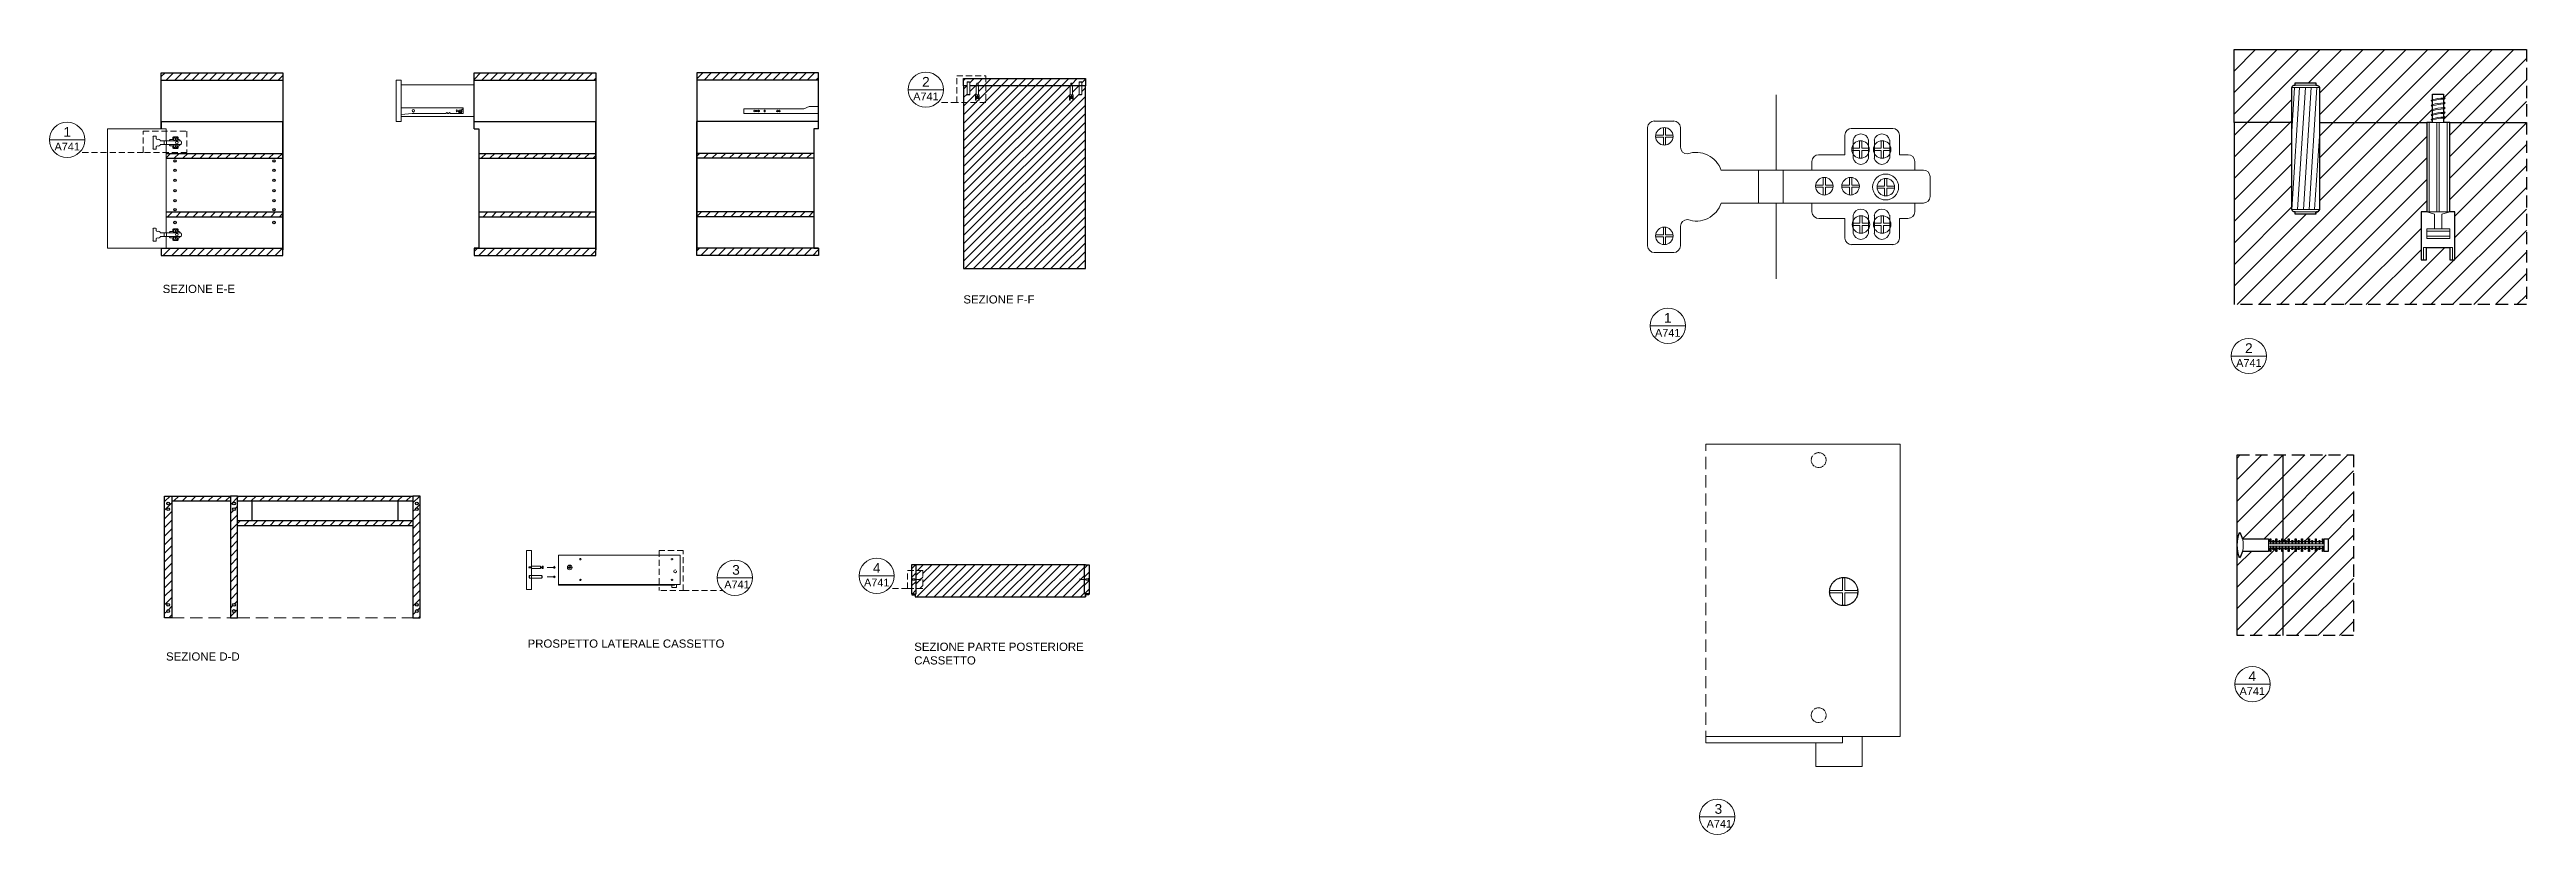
# Model space of a CAD drawing. Header units: centimetres. Extents: x -1003 to 569, y -138 to 1119.
# Drawn here: x -1003 to 15, y 796 to 1119 of the extents above; entities that cross this region are included whole.
import ezdxf
from ezdxf.enums import TextEntityAlignment as Align

# ---------------------------------------------------------------- set-up
doc = ezdxf.new("R2010")
doc.units = ezdxf.units.CM
doc.header["$MEASUREMENT"] = 0
doc.linetypes.add('HIDDEN', pattern=[0.375, 0.25, -0.125])
doc.layers.get('0').update_dxf_attribs({"lineweight": 18})
for name, color, linetype, lineweight in [('A-ANNO-SYMB', 3, 'Continuous', 18), ('dettagli', 4, 'Continuous', 13), ('linee prospetti', 1, 'Continuous', 18), ('linee sezioni', 3, 'Continuous', 25), ('quote', 20, 'Continuous', 5), ('trame', 6, 'Continuous', 9)]:
    doc.layers.add(name, color=color, linetype=linetype, lineweight=lineweight)
doc.styles.add('ARIAL', font='arial.ttf')
doc.styles.get("Standard").update_dxf_attribs({"font": 'arial.ttf'})

msp = doc.modelspace()

# ---------------------------------------------------------------- texts
at = {"layer": 'quote', "char_height": 3.36, "attachment_point": 1}
for s, insert in [('SEZIONE E-E', (-956.3, 1022.2)), ('SEZIONE F-F', (-627.4, 1017.9)), ('PROSPETTO LATERALE CASSETTO', (-806.4, 876.5)), ('SEZIONE PARTE POSTERIORE CASSETTO', (-647.6, 875.2)), ('SEZIONE D-D', (-954.9, 871.2))]:
    msp.add_mtext_dynamic_manual_height_columns(s, width=84.063, gutter_width=1, heights=[0], dxfattribs=dict(at, insert=insert))

# ---------------------------------------------------------------- blocks, each defined once
blk = doc.blocks.new('DETAGLI')
at = {"layer": 'A-ANNO-SYMB', "linetype": 'Continuous'}
blk.add_line((486.7, 356.2), (504.8, 356.2), dxfattribs=at)
blk.add_circle((495.7, 356.2), 9.05, dxfattribs=at)
for tag, p in [('TAVOLA', (495.7, 362.8)), ('SEZIONE', (495.7, 354.7))]:
    blk.add_attdef(tag, text='', height=5, dxfattribs=at).set_placement(p, align=Align.TOP_CENTER)

# ---------------------------------------------------------------- hatches: boundary and pattern name
at = {"layer": 'trame'}
h = msp.add_hatch(dxfattribs=at)
h.set_pattern_fill('ANSI31', color=256, scale=20)
h.set_pattern_definition([(45, (-3428.5848, -5069.1998), (-1.76776695, 1.76776695), [])])
h.paths.add_polyline_path([(-906.9, 1109.3), (-956.9, 1109.3), (-956.9, 1106.3), (-906.9, 1106.3)])
h.paths.add_polyline_path([(-906.9, 1037.3), (-956.9, 1037.3), (-956.9, 1036.6), (-956.9, 1034.3), (-906.9, 1034.3)])
h.paths.add_polyline_path([(-906.9, 1052.2), (-954.9, 1052.2), (-954.9, 1050.2), (-906.9, 1050.2)])
h.paths.add_polyline_path([(-906.9, 1076.2), (-954.9, 1076.2), (-954.9, 1074.2), (-906.9, 1074.2)])
h = msp.add_hatch(dxfattribs=at)
h.set_pattern_fill('ANSI31', color=256, scale=20)
h.set_pattern_definition([(45, (-3426.2186, -5069.1998), (-1.76776695, 1.76776695), [])])
h.paths.add_polyline_path([(-778.4, 1109.3), (-828.4, 1109.3), (-828.4, 1106.3), (-778.4, 1106.3)])
h.paths.add_polyline_path([(-778.4, 1076.2), (-826.4, 1076.2), (-826.4, 1074.2), (-778.4, 1074.2)])
h.paths.add_polyline_path([(-778.4, 1052.2), (-826.4, 1052.2), (-826.4, 1050.2), (-778.4, 1050.2)])
h.paths.add_polyline_path([(-778.4, 1037.3), (-828.4, 1037.3), (-828.4, 1036.6), (-828.4, 1034.3), (-778.4, 1034.3)])
h = msp.add_hatch(dxfattribs=at)
h.set_pattern_fill('ANSI31', color=256, scale=20)
h.set_pattern_definition([(45, (-3437.5432, -5069.1998), (-1.76776695, 1.76776695), [])])
h.paths.add_polyline_path([(-736.9, 1109.3), (-686.9, 1109.3), (-686.9, 1106.3), (-736.9, 1106.3)])
h.paths.add_polyline_path([(-736.9, 1076.2), (-688.9, 1076.2), (-688.9, 1074.2), (-736.9, 1074.2)])
h.paths.add_polyline_path([(-736.9, 1052.2), (-688.9, 1052.2), (-688.9, 1050.2), (-736.9, 1050.2)])
h.paths.add_polyline_path([(-736.9, 1037.3), (-686.9, 1037.3), (-686.9, 1036.6), (-686.9, 1034.3), (-736.9, 1034.3)])
h = msp.add_hatch(dxfattribs=at)
h.set_pattern_fill('ANSI31', color=256, scale=50)
h.set_pattern_definition([(45, (2e-14, 296.286), (-4.419417, 4.419417), [])])
h.paths.add_polyline_path([(14.6, 1118.9), (-105.5, 1118.9), (-105.5, 1088.9), (-81.8, 1088.9), (-81.8, 1103.2, -0.278503), (-80.9, 1104.2), (-80.4, 1104.2), (-80.4, 1105.2), (-71.9, 1105.2), (-71.9, 1104.2), (-71.6, 1104.2, -0.414214), (-70.4, 1103.2), (-70.4, 1088.9), (-24, 1088.9), (-24, 1089.7, -0.173128), (-24.6, 1090.1, -0.273281), (-24, 1090.4), (-24, 1091.6, -0.173128), (-24.6, 1091.9, -0.273281), (-24, 1092.2), (-24, 1093.5, -0.173128), (-24.6, 1093.8, -0.273281), (-24, 1094.1), (-24, 1095.5, -0.173128), (-24.6, 1095.8, -0.273281), (-24, 1096.1), (-24, 1097.5, -0.173128), (-24.6, 1097.8, -0.273281), (-24, 1098.1), (-24, 1100.5), (-19.4, 1100.5), (-19.4, 1099.2, -0.173128), (-18.8, 1098.8, -0.273281), (-19.4, 1098.5), (-19.4, 1097.2, -0.173128), (-18.8, 1096.8, -0.273281), (-19.4, 1096.5), (-19.4, 1095.2, -0.173128), (-18.8, 1094.9, -0.273281), (-19.4, 1094.6), (-19.4, 1093.3, -0.173128), (-18.8, 1092.9, -0.273281), (-19.4, 1092.6), (-19.4, 1091.4, -0.173128), (-18.8, 1091.1, -0.273281), (-19.4, 1090.8), (-19.4, 1088.9), (14.6, 1088.9)])
h.paths.add_polyline_path([(-81.8, 1088.9), (-105.5, 1088.9), (-105.5, 1014.1), (14.6, 1014.1), (14.6, 1088.9), (-16.9, 1088.9), (-16.9, 1052.2), (-14.8, 1052.2), (-14.8, 1032.5), (-15.7, 1032.5), (-16.8, 1032.5), (-16.8, 1033.7), (-16.8, 1037.5), (-26.4, 1037.5), (-26.4, 1032.5), (-27.7, 1032.5), (-28.7, 1032.5), (-28.7, 1052.2), (-26.3, 1052.2), (-26.3, 1088.9), (-70.4, 1088.9), (-70.4, 1053.2), (-81.8, 1053.2, 0.278503), (-80.9, 1052.2), (-71.9, 1052.2), (-71.9, 1051.2), (-80.4, 1051.2), (-80.4, 1052.2), (-80.9, 1052.2, -0.278503), (-81.8, 1053.2)])
h.paths.add_polyline_path([(-70.4, 1053.2), (-81.8, 1053.2, 0.278503), (-80.9, 1052.2), (-71.9, 1052.2), (-71.6, 1052.2, 0.414214)], flags=16)
h = msp.add_hatch(dxfattribs=at)
h.set_pattern_fill('ANSI31', color=256, scale=20)
h.set_pattern_definition([(45, (-421.8148, 159.0687), (-1.767767, 1.767767), [])])
h.paths.add_polyline_path([(-577.3, 1103.9), (-578.7, 1103.9), (-582.6, 1103.9), (-582.6, 1100.2), (-582.9, 1100.1), (-582.9, 1099.5), (-582.6, 1099.5), (-582.6, 1099.1), (-583.6, 1099.1), (-583.6, 1099.5), (-583.2, 1099.5), (-583.2, 1100.1), (-583.6, 1100.2), (-583.6, 1103.9), (-618.2, 1103.9), (-618.2, 1098.5), (-627.3, 1098.5), (-627.3, 1028.9), (-577.3, 1028.9)])
h.paths.add_polyline_path([(-579.8, 1100.2), (-579.8, 1100.3), (-578.9, 1100.3), (-578.9, 1100.2)], flags=16)
h.paths.add_polyline_path([(-583.3, 1105.1), (-582.9, 1105.1), (-582.9, 1103.9), (-582.6, 1103.9), (-579.9, 1103.9), (-579.9, 1105.4), (-579.4, 1105.4), (-578.9, 1105.5), (-578.9, 1105.5), (-579, 1105.5, -0.445362), (-578.8, 1105.4), (-578.8, 1103.9), (-578.7, 1103.9), (-577.3, 1103.9), (-577.3, 1106.9), (-618.2, 1106.9), (-618.2, 1103.9), (-583.3, 1103.9)])
h.paths.add_polyline_path([(-618.2, 1106.9), (-627.3, 1106.9), (-627.3, 1103.9), (-625.9, 1103.9), (-625.9, 1105.4, -0.278503), (-625.8, 1105.5), (-625.8, 1105.5), (-625.8, 1105.6), (-624.9, 1105.6), (-624.9, 1105.5), (-624.9, 1105.5, -0.414214), (-624.8, 1105.4), (-624.8, 1103.9), (-621.9, 1103.9), (-621.9, 1105.1), (-621.4, 1105.1), (-621.4, 1103.9), (-621.2, 1103.9), (-618.2, 1103.9)])
h.paths.add_polyline_path([(-618.2, 1103.9), (-621.2, 1103.9), (-621.2, 1100.2), (-621.5, 1100.1), (-621.5, 1099.5), (-621.2, 1099.5), (-621.2, 1099.1), (-622.1, 1099.1), (-622.1, 1099.5), (-621.8, 1099.5), (-621.8, 1100.1), (-622.1, 1100.2), (-622.1, 1103.9), (-624.8, 1103.9), (-624.8, 1100.4), (-625.9, 1100.4, 0.278503), (-625.8, 1100.3), (-624.9, 1100.3), (-624.9, 1100.2), (-625.8, 1100.2), (-625.8, 1100.3), (-625.8, 1100.3, -0.278503), (-625.9, 1100.4), (-625.9, 1103.9), (-627.3, 1103.9), (-627.3, 1098.5), (-618.2, 1098.5)], flags=17)
h.paths.add_polyline_path([(-578.8, 1103.9), (-579.9, 1103.9), (-579.9, 1100.4), (-578.8, 1100.4)], flags=16)
h = msp.add_hatch(dxfattribs=at)
h.set_pattern_fill('ANSI31', color=256, scale=50)
h.set_pattern_definition([(45, (3568.362, 990.8473), (-4.419417, 4.419417), [])])
h.paths.add_polyline_path([(-85.4, 952.3), (-104.2, 952.3), (-104.2, 915.1, -0.09707), (-103.2, 920.5, -0.068614), (-102.1, 917.9), (-91.3, 917.9), (-91.3, 916.7), (-90.7, 916.7), (-90.7, 917.9), (-90.4, 917.9), (-90.4, 916.7), (-89.6, 916.7), (-89.6, 917.2), (-89.2, 917.2), (-89.2, 916.7), (-88.3, 916.7), (-88.3, 917.9), (-87.9, 917.9), (-87.9, 916.7), (-87, 916.7), (-87, 917.2), (-86.7, 917.2), (-86.7, 916.7), (-85.8, 916.7), (-85.8, 917.9), (-85.4, 917.9)])
h.paths.add_polyline_path([(-56.4, 952.3), (-85.4, 952.3), (-85.4, 916.7), (-84.5, 916.7), (-84.5, 917.2), (-84.1, 917.2), (-84.1, 916.7), (-83.2, 916.7), (-83.2, 917.9), (-82.8, 917.9), (-82.8, 916.7), (-81.7, 916.7), (-81.7, 917.2), (-81.4, 917.2), (-81.4, 916.7), (-80.4, 916.7), (-80.4, 917.9), (-80, 917.9), (-80, 916.7), (-79.1, 916.7), (-79.1, 917.2), (-78.8, 917.2), (-78.8, 916.7), (-77.8, 916.7), (-77.8, 917.9), (-77.4, 917.9), (-77.4, 916.7), (-76.4, 916.7), (-76.4, 917.2), (-76.1, 917.2), (-76.1, 916.7), (-74.9, 916.7), (-74.9, 917.9), (-74.5, 917.9), (-74.5, 916.7), (-73.5, 916.7), (-73.5, 917.2), (-73.2, 917.2), (-73.2, 916.7), (-72.1, 916.7), (-72.1, 917.9), (-71.7, 917.9), (-71.7, 916.7), (-70.5, 916.7), (-70.5, 917.2), (-70.2, 917.2), (-70.2, 916.7), (-69.2, 916.7), (-69.2, 917.9), (-68.9, 917.9), (-68.9, 916.7), (-68.5, 916.7), (-68.5, 917.9), (-66.9, 917.9), (-66.9, 912.7), (-68.5, 912.7), (-68.5, 913.9), (-68.9, 913.9), (-68.9, 912.7), (-69.2, 912.7), (-69.2, 913.9), (-70.2, 913.9), (-70.2, 913.5), (-70.5, 913.5), (-70.5, 913.9), (-71.7, 913.9), (-71.7, 912.7), (-72.1, 912.7), (-72.1, 913.9), (-73.2, 913.9), (-73.2, 913.5), (-73.5, 913.5), (-73.5, 913.9), (-74.5, 913.9), (-74.5, 912.7), (-74.9, 912.7), (-74.9, 913.9), (-76.1, 913.9), (-76.1, 913.5), (-76.4, 913.5), (-76.4, 913.9), (-77.4, 913.9), (-77.4, 912.7), (-77.8, 912.7), (-77.8, 913.9), (-78.8, 913.9), (-78.8, 913.5), (-79.1, 913.5), (-79.1, 913.9), (-80, 913.9), (-80, 912.7), (-80.4, 912.7), (-80.4, 913.9), (-81.4, 913.9), (-81.4, 913.5), (-81.7, 913.5), (-81.7, 913.9), (-82.8, 913.9), (-82.8, 912.7), (-83.2, 912.7), (-83.2, 913.9), (-84.1, 913.9), (-84.1, 913.5), (-84.5, 913.5), (-84.5, 913.9), (-85.4, 913.9), (-85.4, 878.1), (-56.4, 878.1)])
h.paths.add_polyline_path([(-85.4, 912.7), (-85.8, 912.7), (-85.8, 913.9), (-86.7, 913.9), (-86.7, 913.5), (-87, 913.5), (-87, 913.9), (-87.9, 913.9), (-87.9, 912.7), (-88.3, 912.7), (-88.3, 913.9), (-89.2, 913.9), (-89.2, 913.5), (-89.6, 913.5), (-89.6, 913.9), (-90.4, 913.9), (-90.4, 912.7), (-90.7, 912.7), (-90.7, 913.9), (-91.3, 913.9), (-91.3, 912.7), (-102, 912.7, -0.073412), (-103.2, 909.9, -0.092942), (-104.2, 915.1), (-104.2, 878.1), (-85.4, 878.1)])
h = msp.add_hatch(dxfattribs=at)
h.set_pattern_fill('ANSI31', color=256, scale=20)
h.set_pattern_definition([(45, (-3752.9002, -5240.7006), (-1.76776695, 1.76776695), [])])
h.paths.add_polyline_path([(-952.5, 935.4), (-955.5, 935.4), (-955.5, 885.4), (-952.5, 885.4)])
h.paths.add_polyline_path([(-954.5, 930, -1), (-953.4, 930, -1)], flags=16)
h.paths.add_polyline_path([(-954.5, 932.4, -1), (-953.4, 932.4, -1)], flags=16)
h.paths.add_polyline_path([(-953.4, 890.7, -1), (-954.5, 890.7, -1)], flags=16)
h.paths.add_polyline_path([(-953.4, 888.2, -1), (-954.5, 888.2, -1)], flags=16)
h.paths.add_polyline_path([(-952.5, 935.4), (-952.5, 933.4), (-928.5, 933.4), (-928.5, 935.4)])
h.paths.add_polyline_path([(-928.5, 885.4), (-925.5, 885.4), (-925.5, 935.4), (-928.5, 935.4)])
h.paths.add_polyline_path([(-927.5, 930, -1), (-926.4, 930, -1)], flags=16)
h.paths.add_polyline_path([(-927.5, 932.4, -1), (-926.4, 932.4, -1)], flags=16)
h.paths.add_polyline_path([(-926.4, 890.7, -1), (-927.5, 890.7, -1)], flags=16)
h.paths.add_polyline_path([(-926.4, 888.2, -1), (-927.5, 888.2, -1)], flags=16)
h.paths.add_polyline_path([(-925.5, 925.4), (-925.5, 923.4), (-853.5, 923.4), (-853.5, 925.4)])
h.paths.add_polyline_path([(-853.5, 933.4), (-853.5, 935.4), (-925.5, 935.4), (-925.5, 933.4)])
h.paths.add_polyline_path([(-853.5, 885.4), (-850.5, 885.4), (-850.5, 935.4), (-853.5, 935.4)])
h.paths.add_polyline_path([(-852.5, 930, -1), (-851.4, 930, -1)], flags=16)
h.paths.add_polyline_path([(-852.5, 932.4, -1), (-851.4, 932.4, -1)], flags=16)
h.paths.add_polyline_path([(-851.4, 890.7, -1), (-852.5, 890.7, -1)], flags=16)
h.paths.add_polyline_path([(-851.4, 888.2, -1), (-852.5, 888.2, -1)], flags=16)
h = msp.add_hatch(dxfattribs=at)
h.set_pattern_fill('ANSI31', color=256, scale=20)
h.set_pattern_definition([(45, (-431.6038, 235.231), (-1.767767, 1.767767), [])])
h.paths.add_polyline_path([(-646.8, 904.9), (-648.7, 904.9), (-648.7, 901.1, -0.087288), (-648.6, 901.7, -0.071867), (-648.5, 901.4), (-647.4, 901.4), (-647.4, 901.2), (-646.8, 901.2)])
h.paths.add_polyline_path([(-646.8, 907.2), (-648.7, 907.2), (-648.7, 904.9), (-646.8, 904.9)])
h.paths.add_polyline_path([(-646.8, 901.1), (-647.4, 901.1), (-647.4, 900.9), (-648.5, 900.9, -0.068614), (-648.6, 900.6, -0.087288), (-648.7, 901.1), (-648.7, 897.4), (-646.8, 897.4)])
h.paths.add_polyline_path([(-646.8, 897.4), (-648.7, 897.4), (-648.7, 895.2), (-646.8, 895.2)])
h.paths.add_polyline_path([(-647.2, 895.2), (-648.6, 895.2), (-648.6, 894.9), (-647.2, 894.9)])
h.paths.add_polyline_path([(-575.8, 907.2), (-577.7, 907.2), (-577.7, 901.2), (-577.1, 901.2), (-577.1, 901.4), (-576, 901.4, -0.073412), (-575.9, 901.7, -0.092942), (-575.8, 901.2)])
h.paths.add_polyline_path([(-575.8, 901.2, -0.09707), (-575.9, 900.6, -0.068614), (-576, 900.9), (-577.1, 900.9), (-577.1, 901.1), (-577.7, 901.1), (-577.7, 895.2), (-575.8, 895.2)])
h.paths.add_polyline_path([(-575.9, 895.2), (-577.2, 895.2), (-577.2, 894.9), (-575.9, 894.9)])
h = msp.add_hatch(dxfattribs=at)
h.set_pattern_fill('ANSI31', color=256, scale=20)
h.set_pattern_definition([(45, (-431.6038, 210.913), (-1.767767, 1.767767), [])])
h.paths.add_polyline_path([(-641.8, 907.2), (-646.8, 907.2), (-646.8, 904.9), (-644, 904.9), (-644, 897.4), (-646.8, 897.4), (-646.8, 895.2), (-647.2, 894), (-641.8, 894), (-577.2, 894), (-577.2, 895.2), (-577.7, 895.2), (-577.7, 901.1), (-579.4, 901.1), (-579.4, 900.9), (-579.6, 900.9), (-579.6, 901.4), (-579.4, 901.4), (-577.7, 901.2), (-577.7, 907.2)])
h = msp.add_hatch(dxfattribs=at)
h.set_pattern_fill('ANSI31', color=256, scale=20)
h.set_pattern_definition([(45, (-3460.7068, -5117.732), (-1.76776695, 1.76776695), [])])
h.paths.add_polyline_path([(-644, 897.4), (-646.8, 897.4), (-646.8, 901), (-646.7, 901), (-646.7, 901), (-646.7, 901), (-646.7, 901), (-646.6, 901), (-646.6, 900.9), (-646.5, 900.9), (-646.5, 901), (-646.4, 901), (-646.4, 901), (-646.4, 901), (-646.4, 901), (-646.3, 901), (-646.3, 900.9), (-646.2, 900.9), (-646.2, 901), (-646.2, 901), (-646.2, 901), (-646.1, 901), (-646.1, 901), (-646, 901), (-646, 900.9), (-646, 900.9), (-646, 901), (-645.9, 901), (-645.9, 901), (-645.8, 901), (-645.8, 901), (-645.7, 901), (-645.7, 900.9), (-645.7, 900.9), (-645.7, 901), (-645.6, 901), (-645.6, 901), (-645.6, 901), (-645.6, 901), (-645.5, 901), (-645.5, 900.9), (-645.4, 900.9), (-645.4, 901), (-645.3, 901), (-645.3, 901), (-645.3, 901), (-645.3, 901), (-645.2, 901), (-645.2, 900.9), (-645.1, 900.9), (-645.1, 901), (-645.1, 901), (-645.1, 900.9), (-644.9, 900.9), (-644.9, 901.4), (-645.1, 901.4), (-645.1, 901.3), (-645.1, 901.3), (-645.1, 901.4), (-645.2, 901.4), (-645.2, 901.3), (-645.3, 901.3), (-645.3, 901.3), (-645.3, 901.3), (-645.3, 901.3), (-645.4, 901.3), (-645.4, 901.4), (-645.5, 901.4), (-645.5, 901.3), (-645.6, 901.3), (-645.6, 901.3), (-645.6, 901.3), (-645.6, 901.3), (-645.7, 901.3), (-645.7, 901.4), (-645.7, 901.4), (-645.7, 901.3), (-645.8, 901.3), (-645.8, 901.3), (-645.9, 901.3), (-645.9, 901.3), (-646, 901.3), (-646, 901.4), (-646, 901.4), (-646, 901.3), (-646.1, 901.3), (-646.1, 901.3), (-646.2, 901.3), (-646.2, 901.3), (-646.2, 901.3), (-646.2, 901.4), (-646.3, 901.4), (-646.3, 901.3), (-646.4, 901.3), (-646.4, 901.3), (-646.4, 901.3), (-646.4, 901.3), (-646.5, 901.3), (-646.5, 901.4), (-646.6, 901.4), (-646.6, 901.3), (-646.7, 901.3), (-646.7, 901.3), (-646.7, 901.3), (-646.7, 901.3), (-646.8, 901.3), (-646.8, 904.9), (-644, 904.9)])

# ---------------------------------------------------------------- linework, layer by layer
for points in [[(-578.7, 1103.9), (-624.8, 1103.9)], [(-956.9, 1036.6), (-956.9, 1037.3)], [(-909.2, 1034.3), (-954.7, 1034.3)], [(-828.4, 1036.6), (-828.4, 1037.3)], [(-780.7, 1034.3), (-826.1, 1034.3)], [(-734.6, 1034.3), (-689.2, 1034.3)], [(-686.9, 1036.6), (-686.9, 1037.3)]]:
    msp.add_lwpolyline(points)
at = {"layer": 'A-ANNO-SYMB', "linetype": 'HIDDEN', "ltscale": 10}
for p, q in [((-630.1, 1097.1), (-637.8, 1097.1)), ((-964.3, 1076.5), (-990.5, 1076.5)), ((-742.5, 896.6), (-726.3, 896.6)), ((-650.3, 897.4), (-658, 897.4))]:
    msp.add_line(p, q, dxfattribs=at)
at = {"layer": 'A-ANNO-SYMB', "linetype": 'HIDDEN', "lineweight": 5, "ltscale": 10}
for points in [[(-618.2, 1097.1), (-630.1, 1097.1), (-630.1, 1108), (-618.2, 1108), (-618.2, 1097.1)], [(-964.3, 1085.3), (-946.3, 1085.3), (-946.3, 1076.5), (-964.3, 1076.5), (-964.3, 1085.3)], [(-751.7, 896.6), (-742.5, 896.6), (-742.5, 913), (-752.4, 913), (-752.4, 896.6)]]:
    msp.add_lwpolyline(points, dxfattribs=at)
at = {"layer": 'A-ANNO-SYMB', "linetype": 'HIDDEN', "ltscale": 10}
msp.add_lwpolyline([(-644, 897.4), (-650.3, 897.4), (-650.3, 904.9), (-644, 904.9), (-644, 897.4)], dxfattribs=at)
at = {"layer": 'dettagli'}
for p, q in [((-624.9, 1105.5), (-624.9, 1105.5)), ((-624.9, 1100.3), (-624.9, 1100.3)), ((-622.4, 1098.1), (-622.4, 1100.2)), ((-622.4, 1100.2), (-620.9, 1100.2)), ((-621.8, 1100.1), (-622.1, 1100.2)), ((-621.5, 1100.1), (-621.2, 1100.2)), ((-620.9, 1100.2), (-620.9, 1098.1)), ((-583.8, 1098.1), (-583.8, 1100.2)), ((-583.8, 1100.2), (-582.3, 1100.2)), ((-583.2, 1100.1), (-583.6, 1100.2)), ((-582.9, 1100.1), (-582.6, 1100.2)), ((-582.3, 1100.2), (-582.3, 1098.1)), ((-579.8, 1105.5), (-579.8, 1105.5)), ((-579.8, 1100.3), (-579.8, 1100.3)), ((-81.8, 1053.2), (-78.6, 1103.2)), ((-81.8, 1085.2), (-80.7, 1103.2)), ((-81.8, 1053.2), (-81.8, 1103.2)), ((-81.8, 1103.2), (-76.1, 1103.2)), ((-71.9, 1104.2), (-80.9, 1104.2)), ((-80.4, 1104.2), (-80.4, 1105.2)), ((-80.4, 1105.2), (-71.9, 1105.2)), ((-79.4, 1053.2), (-76.1, 1103.2)), ((-77, 1053.2), (-73.8, 1103.2)), ((-76.1, 1103.2), (-70.4, 1103.2)), ((-74.7, 1053.2), (-71.5, 1103.2)), ((-71.9, 1105.2), (-71.9, 1104.2)), ((-71.6, 1104.2), (-71.9, 1104.2)), ((-70.4, 1103.2), (-70.4, 1053.2)), ((-622.1, 1098.7), (-621.1, 1098.7)), ((-583.6, 1098.7), (-582.5, 1098.7)), ((-22.2, 1052.2), (-22.2, 1088.9)), ((-21.2, 1052.2), (-21.2, 1088.9)), ((-957.2, 1081.3), (-949.3, 1081.3)), ((-957.2, 1079.9), (-949.3, 1079.9)), ((-955.7, 1079.9), (-955.7, 1081.3)), ((-954.7, 1079.9), (-954.7, 1081.3)), ((-951.8, 1082.5), (-951.8, 1081.8)), ((-951.8, 1079.4), (-951.8, 1078.7)), ((-951.2, 1082.5), (-951.2, 1081.8)), ((-951.2, 1079.4), (-951.2, 1078.7)), ((-950.9, 1082.5), (-950.9, 1081.8)), ((-950.9, 1079.4), (-950.9, 1078.7)), ((-950.3, 1082.5), (-950.3, 1081.8)), ((-950.3, 1079.4), (-950.3, 1078.7)), ((-262, 1081.6), (-262, 1074.3)), ((-255.7, 1081.6), (-255.7, 1074.3)), ((-253.2, 1081.6), (-253.2, 1074.3)), ((-246.9, 1081.6), (-246.9, 1074.3)), ((-72.4, 1053.2), (-70.4, 1083.3)), ((-316.2, 1069.3), (-236.6, 1069.3)), ((-300.8, 1055.8), (-300.8, 1069.3)), ((-290.7, 1055.8), (-290.7, 1069.3)), ((-316.2, 1055.8), (-236.6, 1055.8)), ((-262, 1050.8), (-262, 1043.4)), ((-255.7, 1050.8), (-255.7, 1043.4)), ((-253.2, 1050.8), (-253.2, 1043.4)), ((-246.9, 1050.8), (-246.9, 1043.4)), ((-70.4, 1053.2), (-81.8, 1053.2)), ((-71.9, 1052.2), (-80.9, 1052.2)), ((-80.4, 1052.2), (-80.4, 1051.2)), ((-80.4, 1051.2), (-71.9, 1051.2)), ((-71.6, 1052.2), (-71.9, 1052.2)), ((-28.7, 1032.5), (-28.7, 1052.2)), ((-28.7, 1052.2), (-14.8, 1052.2)), ((-23.1, 1051.2), (-26.3, 1052.2)), ((-20.1, 1051.2), (-16.9, 1052.2)), ((-14.8, 1052.2), (-14.8, 1032.5)), ((-957.2, 1043.5), (-949.3, 1043.5)), ((-957.2, 1042.1), (-949.3, 1042.1)), ((-955.7, 1042.1), (-955.7, 1043.5)), ((-954.7, 1042.1), (-954.7, 1043.5)), ((-951.8, 1044.7), (-951.8, 1044)), ((-951.8, 1041.6), (-951.8, 1040.9)), ((-951.2, 1044.7), (-951.2, 1044)), ((-951.2, 1041.6), (-951.2, 1040.9)), ((-950.9, 1044.7), (-950.9, 1044)), ((-950.9, 1041.6), (-950.9, 1040.9)), ((-950.3, 1044.7), (-950.3, 1044)), ((-950.3, 1041.6), (-950.3, 1040.9)), ((-16.9, 1044.2), (-26.3, 1044.2)), ((-16.9, 1042.2), (-26.3, 1042.2)), ((-28.7, 1032.5), (-27.7, 1032.5)), ((-91.3, 917.9), (-91.3, 912.7)), ((-68.5, 917.9), (-68.5, 912.7)), ((-801, 906.2), (-801.1, 906.6)), ((-801, 905.9), (-801.1, 905.6)), ((-789.7, 906), (-789.7, 906.1)), ((-789.6, 906.7), (-789.4, 906.7)), ((-789.1, 906.7), (-789, 906.7)), ((-789.1, 905.5), (-789, 905.5)), ((-788.5, 906.1), (-788.5, 906)), ((-91.3, 913.9), (-90.7, 913.9)), ((-90.4, 913.9), (-89.6, 913.9)), ((-89.2, 913.9), (-88.3, 913.9)), ((-87.9, 913.9), (-87, 913.9)), ((-86.7, 913.9), (-85.8, 913.9)), ((-85.5, 913.9), (-84.5, 913.9)), ((-84.1, 913.9), (-83.2, 913.9)), ((-82.8, 913.9), (-81.7, 913.9)), ((-81.4, 913.9), (-80.4, 913.9)), ((-80, 913.9), (-79.1, 913.9)), ((-78.8, 913.9), (-77.8, 913.9)), ((-77.4, 913.9), (-76.4, 913.9)), ((-76.1, 913.9), (-74.9, 913.9)), ((-74.5, 913.9), (-73.5, 913.9)), ((-73.2, 913.9), (-72.1, 913.9)), ((-71.7, 913.9), (-70.5, 913.9)), ((-70.2, 913.9), (-69.2, 913.9)), ((-68.9, 913.9), (-68.5, 913.9)), ((-800.5, 902.7), (-800.5, 902.7)), ((-647.4, 900.9), (-647.4, 901.4)), ((-645.1, 900.9), (-645.1, 901.4)), ((-579.4, 900.9), (-579.4, 901.4)), ((-577.1, 900.9), (-577.1, 901.4))]:
    msp.add_line(p, q, dxfattribs=at)
at = {"layer": 'dettagli', "lineweight": 5}
msp.add_line((-686.9, 1092.6), (-686.9, 1095.4), dxfattribs=at)
at = {"layer": 'dettagli', "linetype": 'Continuous', "ltscale": 20}
for p, q in [((-798.4, 906.1), (-795.1, 906.1)), ((-795.1, 906.1), (-795.6, 906.6)), ((-795.1, 906.1), (-795.6, 905.7)), ((-798.4, 902.2), (-795.1, 902.2)), ((-795.1, 902.2), (-795.6, 902.7)), ((-795.1, 902.2), (-795.6, 901.8))]:
    msp.add_line(p, q, dxfattribs=at)
at = {"layer": 'dettagli', "linetype": 'HIDDEN'}
msp.add_line((-805.7, 902.7), (-805.7, 902.7), dxfattribs=at)
at = {"layer": 'dettagli'}
for points in [[(-625.4, 1105.4), (-624.8, 1105.4), (-624.8, 1100.4), (-625.9, 1100.4), (-625.9, 1105.4), (-625.4, 1105.4)], [(-625.8, 1105.5), (-625.8, 1105.6), (-624.9, 1105.6), (-624.9, 1105.5), (-625.8, 1105.5)], [(-625.8, 1100.3), (-625.8, 1100.2), (-624.9, 1100.2), (-624.9, 1100.3), (-625.8, 1100.3)], [(-622.1, 1103.9), (-621.2, 1103.9), (-621.2, 1100.2), (-622.1, 1100.2), (-622.1, 1103.9)], [(-621.8, 1099.5), (-622.1, 1099.5), (-622.1, 1099.1), (-621.2, 1099.1), (-621.2, 1099.5), (-621.5, 1099.5)], [(-621.4, 1103.9), (-621.4, 1105.1), (-621.9, 1105.1), (-621.9, 1103.9)], [(-621.8, 1100.1), (-621.8, 1099.5), (-621.5, 1099.5), (-621.5, 1100.1)], [(-582.6, 1103.9), (-583.6, 1103.9), (-583.6, 1100.2), (-582.6, 1100.2), (-582.6, 1103.9)], [(-582.9, 1099.5), (-582.6, 1099.5), (-582.6, 1099.1), (-583.6, 1099.1), (-583.6, 1099.5), (-583.2, 1099.5)], [(-583.3, 1103.9), (-583.3, 1105.1), (-582.9, 1105.1), (-582.9, 1103.9)], [(-582.9, 1100.1), (-582.9, 1099.5), (-583.2, 1099.5), (-583.2, 1100.1)], [(-579.4, 1105.4), (-579.9, 1105.4), (-579.9, 1100.4), (-578.8, 1100.4), (-578.8, 1105.4), (-579.4, 1105.4)], [(-578.9, 1105.5), (-578.9, 1105.6), (-579.8, 1105.6), (-579.8, 1105.5), (-578.9, 1105.5)], [(-578.9, 1100.3), (-578.9, 1100.2), (-579.8, 1100.2), (-579.8, 1100.3), (-578.9, 1100.3)], [(-24, 1088.9), (-24, 1100.5), (-19.4, 1100.5), (-19.4, 1088.9)], [(-858.4, 1092.2), (-858.4, 1094.9), (-832.9, 1094.9)], [(-858.4, 1092.2), (-853.8, 1092.6), (-840, 1092.6)], [(-840, 1092.6), (-839.6, 1093), (-839.2, 1092.6)], [(-839.2, 1092.6), (-838.9, 1092.6)], [(-838.9, 1092.6), (-838.5, 1093), (-838.1, 1092.6)], [(-838.1, 1092.6), (-834.9, 1092.6), (-834.9, 1092.6)], [(-832.9, 1094.9), (-832.9, 1092.6), (-834.9, 1092.6)], [(-622.4, 1098.1), (-622.1, 1098.1), (-622.1, 1098.7)], [(-620.9, 1098.1), (-621.1, 1098.1), (-621.1, 1098.7)], [(-583.8, 1098.1), (-583.6, 1098.1), (-583.6, 1098.7)], [(-582.3, 1098.1), (-582.5, 1098.1), (-582.5, 1098.7)], [(-335.6, 1089.5), (-343.7, 1089.5)], [(-16.9, 1088.9), (-26.3, 1088.9), (-26.3, 1052.2), (-16.9, 1052.2), (-16.9, 1088.9)], [(-25.3, 1052.2), (-25.3, 1088.9)], [(-17.9, 1052.2), (-17.9, 1088.9)], [(-960.2, 1083), (-960.2, 1078.2)], [(-959.2, 1083.3), (-960, 1083.3)], [(-958.9, 1082.2), (-958.9, 1083)], [(-958.9, 1078.2), (-958.9, 1079)], [(-953.5, 1081.3), (-953.5, 1081.6)], [(-953.5, 1079.9), (-953.5, 1079.6)], [(-953.2, 1081.9), (-952.1, 1081.9), (-952.1, 1082.7)], [(-953.2, 1079.3), (-952.1, 1079.3), (-952.1, 1078.5)], [(-951.9, 1083), (-950.2, 1083)], [(-949.9, 1082.7), (-949.9, 1081.9), (-949.5, 1081.9)], [(-949.9, 1078.5), (-949.9, 1079.3), (-949.6, 1079.3)], [(-949.3, 1081.7), (-949.3, 1081.3), (-948.9, 1081.3)], [(-948.9, 1079.9), (-949.3, 1079.9), (-949.3, 1079.6)], [(-948.6, 1081), (-948.6, 1080.2)], [(-346.4, 1086.8), (-346.4, 1038.2)], [(-339.9, 1086.8), (-339.9, 1083.7), (-343, 1083.7)], [(-343, 1082.8), (-339.9, 1082.8), (-339.9, 1079.6)], [(-335.9, 1083.7), (-339, 1083.7), (-339, 1086.8)], [(-339, 1079.6), (-339, 1082.8), (-335.9, 1082.8)], [(-332.9, 1078.7), (-332.9, 1086.8)], [(-276.2, 1075.6), (-265.4, 1075.6), (-265.4, 1083.7)], [(-262.7, 1086.4), (-245.6, 1086.4)], [(-259.3, 1081.3), (-259.3, 1078.3), (-262.4, 1078.3)], [(-255.3, 1078.3), (-258.4, 1078.3), (-258.4, 1081.3)], [(-250.4, 1081.3), (-250.4, 1078.3), (-253.6, 1078.3)], [(-246.4, 1078.3), (-249.5, 1078.3), (-249.5, 1081.3)], [(-242.9, 1083.8), (-242.9, 1075.6), (-239.3, 1075.6)], [(-960, 1077.9), (-959.2, 1077.9)], [(-951.9, 1078.2), (-950.2, 1078.2)], [(-278.9, 1069.3), (-278.9, 1072.9)], [(-262.4, 1077.4), (-259.3, 1077.4), (-259.3, 1074.2)], [(-258.4, 1074.2), (-258.4, 1077.4), (-255.3, 1077.4)], [(-253.6, 1077.4), (-250.4, 1077.4), (-250.4, 1074.2)], [(-249.5, 1074.2), (-249.5, 1077.4), (-246.4, 1077.4)], [(-236.6, 1073), (-236.6, 1069.3), (-233, 1069.3)], [(-274.2, 1066.3), (-274.2, 1063.2), (-277.4, 1063.2)], [(-277.4, 1062.3), (-274.2, 1062.3), (-274.2, 1059.1)], [(-270.2, 1063.2), (-273.3, 1063.2), (-273.3, 1066.3)], [(-273.3, 1059.1), (-273.3, 1062.3), (-270.2, 1062.3)], [(-263.4, 1066.3), (-263.4, 1063.2), (-266.6, 1063.2)], [(-266.6, 1062.3), (-263.4, 1062.3), (-263.4, 1059.1)], [(-259.4, 1063.2), (-262.5, 1063.2), (-262.5, 1066.3)], [(-262.5, 1059.1), (-262.5, 1062.3), (-259.4, 1062.3)], [(-249, 1065.9), (-249, 1062.8), (-252.1, 1062.8)], [(-252.1, 1061.9), (-249, 1061.9), (-249, 1058.7)], [(-245, 1062.8), (-248.1, 1062.8), (-248.1, 1065.9)], [(-248.1, 1058.7), (-248.1, 1061.9), (-245, 1061.9)], [(-230.3, 1066.8), (-230.3, 1058.5)], [(-278.9, 1055.8), (-278.9, 1052.2)], [(-276.1, 1049.5), (-265.4, 1049.5), (-265.4, 1041.4)], [(-259.2, 1050.5), (-259.2, 1047.5), (-262.3, 1047.5)], [(-255.2, 1047.5), (-258.3, 1047.5), (-258.3, 1050.5)], [(-250.4, 1050.5), (-250.4, 1047.5), (-253.6, 1047.5)], [(-246.4, 1047.5), (-249.5, 1047.5), (-249.5, 1050.5)], [(-242.9, 1041.4), (-242.9, 1049.5), (-239.5, 1049.5)], [(-233, 1055.8), (-236.6, 1055.8), (-236.6, 1052.2)], [(-20.1, 1051.2), (-20.1, 1045.2), (-23.1, 1045.2), (-23.1, 1051.2)], [(-960.2, 1045.2), (-960.2, 1040.4)], [(-959.2, 1045.5), (-960, 1045.5)], [(-960, 1040.1), (-959.2, 1040.1)], [(-958.9, 1044.4), (-958.9, 1045.2)], [(-958.9, 1040.4), (-958.9, 1041.2)], [(-953.5, 1043.5), (-953.5, 1043.9)], [(-953.5, 1042.1), (-953.5, 1041.8)], [(-953.2, 1044.1), (-952.1, 1044.1), (-952.1, 1044.9)], [(-953.2, 1041.5), (-952.1, 1041.5), (-952.1, 1040.7)], [(-951.9, 1045.2), (-950.2, 1045.2)], [(-951.9, 1040.4), (-950.2, 1040.4)], [(-949.9, 1044.9), (-949.9, 1044.1), (-949.5, 1044.1)], [(-949.9, 1040.7), (-949.9, 1041.5), (-949.6, 1041.5)], [(-949.3, 1043.9), (-949.3, 1043.5), (-948.9, 1043.5)], [(-948.9, 1042.1), (-949.3, 1042.1), (-949.3, 1041.8)], [(-948.6, 1043.2), (-948.6, 1042.4)], [(-339.9, 1045.8), (-339.9, 1042.8), (-343, 1042.8)], [(-343, 1041.9), (-339.9, 1041.9), (-339.9, 1038.7)], [(-335.9, 1042.8), (-339, 1042.8), (-339, 1045.8)], [(-339, 1038.7), (-339, 1041.9), (-335.9, 1041.9)], [(-332.9, 1038.2), (-332.9, 1046.3)], [(-262.6, 1038.7), (-245.5, 1038.7)], [(-262.3, 1046.6), (-259.2, 1046.6), (-259.2, 1043.4)], [(-258.3, 1043.4), (-258.3, 1046.6), (-255.2, 1046.6)], [(-253.6, 1046.6), (-250.4, 1046.6), (-250.4, 1043.4)], [(-249.5, 1043.4), (-249.5, 1046.6), (-246.4, 1046.6)], [(-20.1, 1045.2), (-16.9, 1045.2), (-16.9, 1041.2), (-26.3, 1041.2), (-26.3, 1045.2), (-23.1, 1045.2)], [(-343.7, 1035.5), (-335.6, 1035.5)], [(-27.7, 1032.5), (-27.7, 1037.5), (-15.7, 1037.5), (-15.7, 1032.5), (-14.8, 1032.5)], [(-27.7, 1032.5), (-26.4, 1032.5), (-26.4, 1037.5)], [(-15.7, 1032.5), (-16.8, 1032.5), (-16.8, 1037.5)], [(-102.1, 917.9), (-91.3, 917.9)], [(-91.3, 916.7), (-90.7, 916.7)], [(-91.3, 915.8), (-68.5, 915.8)], [(-90.7, 915.8), (-90.7, 917.9), (-90.4, 917.9), (-90.4, 915.8)], [(-90.4, 916.7), (-89.6, 916.7)], [(-89.6, 915.8), (-89.6, 917.2), (-89.2, 917.2), (-89.2, 915.8)], [(-89.2, 916.7), (-88.3, 916.7)], [(-88.3, 915.8), (-88.3, 917.9), (-87.9, 917.9), (-87.9, 915.8)], [(-87.9, 916.7), (-87, 916.7)], [(-87, 915.8), (-87, 917.2), (-86.7, 917.2), (-86.7, 915.8)], [(-86.7, 916.7), (-85.8, 916.7)], [(-85.8, 915.8), (-85.8, 917.9), (-85.5, 917.9), (-85.5, 915.8)], [(-85.5, 916.7), (-84.5, 916.7)], [(-84.5, 915.8), (-84.5, 917.2), (-84.1, 917.2), (-84.1, 915.8)], [(-84.1, 916.7), (-83.2, 916.7)], [(-83.2, 915.8), (-83.2, 917.9), (-82.8, 917.9), (-82.8, 915.8)], [(-82.8, 916.7), (-81.7, 916.7)], [(-81.7, 915.8), (-81.7, 917.2), (-81.4, 917.2), (-81.4, 915.8)], [(-81.4, 916.7), (-80.4, 916.7)], [(-80.4, 915.8), (-80.4, 917.9), (-80, 917.9), (-80, 915.8)], [(-80, 916.7), (-79.1, 916.7)], [(-79.1, 915.8), (-79.1, 917.2), (-78.8, 917.2), (-78.8, 915.8)], [(-78.8, 916.7), (-77.8, 916.7)], [(-77.8, 915.8), (-77.8, 917.9), (-77.4, 917.9), (-77.4, 915.8)], [(-77.4, 916.7), (-76.4, 916.7)], [(-76.4, 915.8), (-76.4, 917.2), (-76.1, 917.2), (-76.1, 915.8)], [(-76.1, 916.7), (-74.9, 916.7)], [(-74.9, 915.8), (-74.9, 917.9), (-74.5, 917.9), (-74.5, 915.8)], [(-74.5, 916.7), (-73.5, 916.7)], [(-73.5, 915.8), (-73.5, 917.2), (-73.2, 917.2), (-73.2, 915.8)], [(-73.2, 916.7), (-72.1, 916.7)], [(-72.1, 915.8), (-72.1, 917.9), (-71.7, 917.9), (-71.7, 915.8)], [(-71.7, 916.7), (-70.5, 916.7)], [(-70.5, 915.8), (-70.5, 917.2), (-70.2, 917.2), (-70.2, 915.8)], [(-70.2, 916.7), (-69.2, 916.7)], [(-69.2, 915.8), (-69.2, 917.9), (-68.9, 917.9), (-68.9, 915.8)], [(-68.9, 916.7), (-68.5, 916.7)], [(-68.5, 917.9), (-66.9, 917.9), (-66.9, 912.7), (-68.5, 912.7)], [(-804.8, 905.6), (-804.8, 906.6), (-801.1, 906.6), (-801.1, 905.6), (-804.8, 905.6)], [(-801, 905.9), (-800.4, 905.9), (-800.4, 906.2), (-801, 906.2)], [(-800.4, 905.9), (-800.4, 905.6), (-800, 905.6), (-800, 906.6), (-800.4, 906.6), (-800.4, 906.2)], [(-789.2, 906.1), (-789.7, 906.1)], [(-789.7, 906), (-789.2, 906)], [(-789.1, 906.7), (-789.1, 906.2)], [(-789.1, 905.9), (-789.1, 905.5)], [(-789, 906.2), (-789, 906.7)], [(-789, 905.5), (-789, 905.9)], [(-788.5, 906.1), (-788.9, 906.1)], [(-788.9, 906), (-788.5, 906)], [(-788.8, 906.6), (-788.6, 906.6), (-788.6, 906.8), (-788.6, 906.7)], [(-788.7, 906.7), (-788.8, 906.6)], [(-91.3, 912.7), (-102, 912.7), (-102, 912.7)], [(-91.3, 914.8), (-68.5, 914.8)], [(-90.7, 914.8), (-90.7, 912.7), (-90.4, 912.7), (-90.4, 914.8)], [(-89.6, 914.8), (-89.6, 913.5), (-89.2, 913.5), (-89.2, 914.8)], [(-88.3, 914.8), (-88.3, 912.7), (-87.9, 912.7), (-87.9, 914.8)], [(-87, 914.8), (-87, 913.5), (-86.7, 913.5), (-86.7, 914.8)], [(-85.8, 914.8), (-85.8, 912.7), (-85.5, 912.7), (-85.5, 914.8)], [(-84.5, 914.8), (-84.5, 913.5), (-84.1, 913.5), (-84.1, 914.8)], [(-83.2, 914.8), (-83.2, 912.7), (-82.8, 912.7), (-82.8, 914.8)], [(-81.7, 914.8), (-81.7, 913.5), (-81.4, 913.5), (-81.4, 914.8)], [(-80.4, 914.8), (-80.4, 912.7), (-80, 912.7), (-80, 914.8)], [(-79.1, 914.8), (-79.1, 913.5), (-78.8, 913.5), (-78.8, 914.8)], [(-77.8, 914.8), (-77.8, 912.7), (-77.4, 912.7), (-77.4, 914.8)], [(-76.4, 914.8), (-76.4, 913.5), (-76.1, 913.5), (-76.1, 914.8)], [(-74.9, 914.8), (-74.9, 912.7), (-74.5, 912.7), (-74.5, 914.8)], [(-73.5, 914.8), (-73.5, 913.5), (-73.2, 913.5), (-73.2, 914.8)], [(-72.1, 914.8), (-72.1, 912.7), (-71.7, 912.7), (-71.7, 914.8)], [(-70.5, 914.8), (-70.5, 913.5), (-70.2, 913.5), (-70.2, 914.8)], [(-69.2, 914.8), (-69.2, 912.7), (-68.9, 912.7), (-68.9, 914.8)], [(-800.6, 902.2), (-800.6, 902.8), (-804.8, 902.8)], [(-804.8, 901.7), (-800.6, 901.7), (-800.6, 902.2)], [(-800.5, 901.8), (-800.4, 901.8), (-800.4, 902.7), (-800.5, 902.7), (-800.5, 901.8)], [(-648.5, 900.9), (-647.4, 900.9)], [(-647.4, 901.4), (-648.4, 901.4), (-648.4, 901.4)], [(-647.4, 901.2), (-645.1, 901.2)], [(-647.4, 901.1), (-645.1, 901.1)], [(-645.1, 900.9), (-644.9, 900.9), (-644.9, 901.4), (-645.1, 901.4)], [(-579.4, 900.9), (-579.6, 900.9), (-579.6, 901.4), (-579.4, 901.4)], [(-577.1, 901.2), (-579.4, 901.2)], [(-577.1, 901.1), (-579.4, 901.1)], [(-577.1, 901.4), (-576, 901.4), (-576, 901.4)], [(-576, 900.9), (-577.1, 900.9)], [(-575.9, 901.7), (-575.9, 901.7)], [(-266.3, 901.9), (-266.3, 896.6), (-271.6, 896.6)], [(-271.6, 895.7), (-266.3, 895.7), (-266.3, 890.4)], [(-260, 896.6), (-265.4, 896.6), (-265.4, 901.9)], [(-265.4, 890.4), (-265.4, 895.7), (-260, 895.7)]]:
    msp.add_lwpolyline(points, dxfattribs=at)
at = {"layer": 'dettagli', "lineweight": 5}
for points in [[(-686.9, 1095.4), (-690.7, 1095.4), (-692.9, 1094.5), (-717.6, 1094.5), (-717.6, 1092.6)], [(-717.6, 1092.6), (-686.9, 1092.6)], [(-712.6, 1093.8), (-712.6, 1093.8), (-712, 1093.8)], [(-712, 1093.4), (-712, 1093.4), (-712.6, 1093.4)], [(-709.2, 1093.3), (-709.2, 1093.3), (-709.2, 1093.9)], [(-708.8, 1093.9), (-708.8, 1093.9), (-708.8, 1093.3)]]:
    msp.add_lwpolyline(points, dxfattribs=at)
at = {"layer": 'dettagli', "linetype": 'HIDDEN'}
for points in [[(-804.8, 906.3), (-805.9, 906.3), (-805.9, 905.9), (-804.8, 905.9)], [(-805.7, 901.8), (-805.8, 901.8), (-805.8, 902.7), (-805.7, 902.7), (-805.7, 901.8)], [(-804.8, 901.7), (-805.6, 901.7), (-805.6, 902.8), (-804.8, 902.8)]]:
    msp.add_lwpolyline(points, dxfattribs=at)
at = {"layer": 'dettagli'}
for centre, radius in [((-853.3, 1093.7), 0.5), ((-835.4, 1093.7), 0.383), ((-834.1, 1093.4), 0.749), ((-834.1, 1093.4), 0.685), ((-834.1, 1093.4), 0.295), ((-833.3, 1094.2), 0.142), ((-950.5, 1080.6), 0.533), ((-339.5, 1083.2), 3.6), ((-258.9, 1077.8), 3.6), ((-250, 1077.8), 3.6), ((-273.8, 1062.7), 3.6), ((-263, 1062.7), 3.6), ((-248.6, 1062.4), 5.33), ((-248.5, 1062.3), 3.6), ((-258.7, 1047), 3.6), ((-250, 1047), 3.6), ((-950.5, 1042.8), 0.533), ((-339.5, 1042.3), 3.6), ((-789.1, 906.1), 0.955), ((-265.8, 896.2), 5.8)]:
    msp.add_circle(centre, radius, dxfattribs=at)
at = {"layer": 'dettagli', "lineweight": 5}
for centre in [(-713.2, 1093.6), (-711.4, 1093.6), (-703.8, 1093.6), (-703, 1093.6)]:
    msp.add_circle(centre, 0.3, dxfattribs=at)
at = {"layer": 'dettagli'}
for centre, radius, start, end in [((-625.8, 1105.4), 0.13, 106.8875, 169.1381), ((-625.8, 1100.5), 0.13, 190.8619, 253.1125), ((-624.9, 1105.4), 0.107, 3.8548, 93.8548), ((-624.9, 1100.4), 0.107, 266.1452, 356.1452), ((-579.8, 1105.4), 0.107, 86.1452, 176.1452), ((-579.8, 1100.4), 0.107, 183.8548, 273.8548), ((-578.9, 1105.4), 0.13, 10.8619, 73.1125), ((-578.9, 1100.5), 0.13, 286.8875, 349.1381), ((-80.5, 1102.9), 1.3, 106.8875, 169.1381), ((-71.5, 1103.1), 1.07, 3.8548, 93.8548), ((-19.5, 1084.4), 14.5, 89.6106, 108.1487), ((-343.6, 1086.7), 2.81, 87.889, 177.8199), ((-335.7, 1086.7), 2.81, 2.1801, 92.111), ((-19, 1082.2), 16.3, 91.1868, 107.62), ((-19.5, 1082.4), 14.5, 89.6106, 108.1487), ((-19, 1080.2), 16.3, 91.1868, 107.62), ((-19.5, 1080.4), 14.5, 89.6106, 108.1487), ((-19, 1078.2), 16.3, 91.1868, 107.62), ((-19.5, 1078.5), 14.5, 89.6106, 108.1487), ((-19, 1076.3), 16.3, 91.1868, 107.62), ((-19.5, 1076.6), 14.5, 89.6106, 108.1487), ((-19, 1074.4), 16.3, 91.1868, 107.62), ((-960, 1083), 0.281, 87.889, 177.8199), ((-959.2, 1083), 0.281, 2.1801, 92.111), ((-958.6, 1082.2), 0.281, 182.1801, 272.111), ((-958.6, 1079), 0.281, 87.889, 177.8199), ((-958.2, 1080.9), 1.08, 18.4256, 109.3498), ((-958.2, 1080.3), 1.08, 250.6502, 341.5744), ((-953.2, 1081.6), 0.281, 87.889, 177.8199), ((-953.2, 1079.6), 0.286, 182.6078, 271.0561), ((-951.9, 1082.7), 0.281, 87.889, 177.8199), ((-951.9, 1078.5), 0.285, 182.5157, 271.283), ((-951.5, 1082.4), 0.321, 11.44, 168.56), ((-951.5, 1081.8), 0.321, 191.44, 348.56), ((-951.5, 1079.4), 0.321, 11.44, 168.56), ((-951.5, 1078.8), 0.321, 191.44, 348.56), ((-950.6, 1082.4), 0.321, 11.44, 168.56), ((-950.6, 1081.8), 0.321, 191.44, 348.56), ((-950.6, 1079.4), 0.321, 11.44, 168.56), ((-950.6, 1078.8), 0.321, 191.44, 348.56), ((-950.2, 1082.7), 0.281, 2.1801, 92.111), ((-950.2, 1078.5), 0.281, 267.889, 357.8199), ((-949.5, 1081.6), 0.281, 2.1801, 92.111), ((-949.5, 1079.6), 0.281, 267.889, 357.8199), ((-948.9, 1081), 0.281, 2.1801, 92.111), ((-948.9, 1080.2), 0.281, 267.889, 357.8199), ((-330.1, 1078.8), 2.81, 182.1801, 272.111), ((-262.6, 1083.6), 2.81, 87.889, 177.8199), ((-258.8, 1081), 3.21, 11.44, 168.56), ((-250.1, 1081), 3.21, 11.44, 168.56), ((-245.7, 1083.6), 2.81, 2.1801, 92.111), ((-960, 1078.2), 0.281, 182.1801, 272.111), ((-959.2, 1078.2), 0.281, 267.889, 357.8199), ((-326.4, 1065.8), 10.8, 18.4256, 109.3498), ((-276.1, 1072.8), 2.81, 87.889, 177.8199), ((-258.8, 1074.9), 3.21, 191.44, 348.56), ((-250.1, 1074.9), 3.21, 191.44, 348.56), ((-239.4, 1072.8), 2.81, 2.1801, 92.111), ((-233.1, 1066.5), 2.81, 2.1801, 92.111), ((-233.1, 1058.6), 2.81, 267.889, 357.8199), ((-330.1, 1046.2), 2.81, 87.889, 177.8199), ((-326.4, 1059.2), 10.8, 250.6502, 341.5744), ((-276, 1052.3), 2.86, 182.6078, 271.0561), ((-258.8, 1050.1), 3.21, 11.44, 168.56), ((-250.1, 1050.1), 3.21, 11.44, 168.56), ((-239.4, 1052.3), 2.81, 267.889, 357.8199), ((-80.5, 1053.4), 1.3, 190.8619, 253.1125), ((-960, 1045.2), 0.281, 87.889, 177.8199), ((-960, 1040.4), 0.281, 182.1801, 272.111), ((-959.2, 1045.2), 0.281, 2.1801, 92.111), ((-959.2, 1040.4), 0.281, 267.889, 357.8199), ((-958.6, 1044.4), 0.281, 182.1801, 272.111), ((-958.6, 1041.2), 0.281, 87.889, 177.8199), ((-958.2, 1043.1), 1.08, 18.4256, 109.3498), ((-958.2, 1042.5), 1.08, 250.6502, 341.5744), ((-953.2, 1043.8), 0.281, 87.889, 177.8199), ((-953.2, 1041.8), 0.286, 182.6078, 271.0561), ((-951.9, 1044.9), 0.281, 87.889, 177.8199), ((-951.9, 1040.7), 0.285, 182.5157, 271.283), ((-951.5, 1044.7), 0.321, 11.44, 168.56), ((-951.5, 1044.1), 0.321, 191.44, 348.56), ((-951.5, 1041.6), 0.321, 11.44, 168.56), ((-951.5, 1041), 0.321, 191.44, 348.56), ((-950.6, 1044.7), 0.321, 11.44, 168.56), ((-950.6, 1044.1), 0.321, 191.44, 348.56), ((-950.6, 1041.6), 0.321, 11.44, 168.56), ((-950.6, 1041), 0.321, 191.44, 348.56), ((-950.2, 1044.9), 0.281, 2.1801, 92.111), ((-950.2, 1040.7), 0.281, 267.889, 357.8199), ((-949.5, 1043.8), 0.281, 2.1801, 92.111), ((-949.5, 1041.8), 0.281, 267.889, 357.8199), ((-948.9, 1043.2), 0.281, 2.1801, 92.111), ((-948.9, 1042.4), 0.281, 267.889, 357.8199), ((-343.6, 1038.3), 2.81, 182.1801, 272.111), ((-335.7, 1038.3), 2.81, 267.889, 357.8199), ((-262.5, 1041.5), 2.85, 182.5157, 271.283), ((-258.8, 1044.1), 3.21, 191.44, 348.56), ((-250.1, 1044.1), 3.21, 191.44, 348.56), ((-245.7, 1041.5), 2.81, 267.889, 357.8199), ((-90.2, 915.3), 14, 157.8437, 202.1563), ((-112, 915.3), 10.3, 329.19, 30.81), ((-789.1, 906.2), 0.663, 47.996, 141.1281), ((-789.1, 906.3), 0.522, 46.4143, 134.742), ((-789.1, 906.1), 0.163, 115.31, 153.3452), ((-789.1, 906.1), 0.163, 208.2987, 244.69), ((-789.1, 906.1), 0.163, 26.6548, 60.3192), ((-789.1, 906.1), 0.163, 299.6808, 331.7013), ((-800.7, 902.7), 0.107, 356.1452, 86.1452), ((-800.7, 901.8), 0.13, 280.8619, 343.1125), ((-647.1, 901.1), 1.55, 160.0456, 199.9544), ((-649.4, 901.1), 1.03, 329.19, 30.81), ((-575, 901.1), 1.03, 149.19, 210.81), ((-577.3, 901.2), 1.43, 338.1154, 21.2992)]:
    msp.add_arc(centre, radius, start, end, dxfattribs=at)
at = {"layer": 'dettagli', "lineweight": 5}
for centre, start, end in [((-712.5, 1093.6), 132.5545, 227.4455), ((-712.2, 1093.6), 312.5545, 47.4455), ((-709, 1093.7), 42.5545, 137.4455), ((-709, 1093.5), 222.5545, 317.4455)]:
    msp.add_arc(centre, 0.272, start, end, dxfattribs=at)
at = {"layer": 'dettagli', "linetype": 'HIDDEN'}
for centre, radius, start, end in [((-805.6, 902.7), 0.107, 93.8548, 183.8548), ((-805.6, 901.8), 0.13, 196.8875, 259.1381)]:
    msp.add_arc(centre, radius, start, end, dxfattribs=at)
at = {"layer": 'linee prospetti', "linetype": 'HIDDEN', "ltscale": 20}
msp.add_line((-322.5, 834), (-322.5, 956.7), dxfattribs=at)
at = {"layer": 'linee prospetti'}
for p, q in [((-793.7, 898.8), (-793.7, 899.1)), ((-266.3, 834), (-266.3, 836.7)), ((-258.3, 836.7), (-258.3, 824.3)), ((-277.3, 824.3), (-277.3, 834)), ((-277.3, 834), (-266.3, 834)), ((-258.3, 824.3), (-277.3, 824.3))]:
    msp.add_line(p, q, dxfattribs=at)
for points in [[(-858.4, 1104.3), (-858.4, 1106.3), (-860.4, 1106.3), (-860.4, 1089.3), (-858.4, 1089.3), (-858.4, 1091.3)], [(-828.4, 1104.3), (-858.4, 1104.3), (-858.4, 1091.3), (-828.4, 1091.3)], [(-293.5, 1100.3), (-293.5, 1069.3)], [(-956.9, 1086.3), (-978.9, 1086.3), (-978.9, 1037.3), (-956.9, 1037.3)], [(-956.9, 1086.3), (-954.9, 1086.3), (-954.9, 1081.3)], [(-954.9, 1079.9), (-954.9, 1043.5)], [(-293.5, 1055.8), (-293.5, 1024.7)], [(-954.9, 1042.1), (-954.9, 1037.3), (-956.9, 1037.3)], [(-322.5, 956.7), (-242.6, 956.7), (-242.6, 836.7), (-322.5, 836.7)], [(-804.8, 899.1), (-804.8, 897.1), (-806.8, 897.1), (-806.8, 913.1), (-804.8, 913.1), (-804.8, 899.1)], [(-793.7, 899.1), (-793.7, 911.1), (-743.7, 911.1), (-743.7, 899.1), (-793.7, 899.1)], [(-747.2, 898.8), (-793.7, 898.8), (-793.7, 898.8)], [(-745.3, 899.1), (-745.3, 897.9), (-747.2, 897.9), (-747.2, 898.8), (-746.1, 898.8), (-746.1, 899.1)], [(-277.3, 834), (-322.5, 834)]]:
    msp.add_lwpolyline(points, dxfattribs=at)
at = {"layer": 'linee prospetti', "linetype": 'HIDDEN', "ltscale": 0.1}
for centre, radius in [((-276.1, 950.2), 3.06), ((-747.1, 909.5), 0.306), ((-747.1, 901), 0.306), ((-745.8, 904.5), 0.58), ((-276.1, 845.4), 3.06)]:
    msp.add_circle(centre, radius, dxfattribs=at)
at = {"layer": 'linee prospetti', "linetype": 'ByBlock', "ltscale": 0.1}
for centre in [(-784.7, 909.5), (-784.7, 901)]:
    msp.add_circle(centre, 0.306, dxfattribs=at)
at = {"layer": 'linee sezioni'}
for p, q in [((-956.9, 1106.3), (-906.9, 1106.3)), ((-828.4, 1106.3), (-778.4, 1106.3)), ((-686.9, 1106.3), (-736.9, 1106.3)), ((-70.4, 1088.9), (-26.3, 1088.9)), ((-24, 1096.1), (-24, 1097.5)), ((-24, 1094.1), (-24, 1095.5)), ((-24, 1092.2), (-24, 1093.5)), ((-24, 1090.4), (-24, 1091.6)), ((-24, 1088.9), (-24, 1089.7)), ((-19.4, 1098.5), (-19.4, 1097.2)), ((-19.4, 1096.5), (-19.4, 1095.2)), ((-19.4, 1094.6), (-19.4, 1093.3)), ((-19.4, 1092.6), (-19.4, 1091.4)), ((-19.4, 1090.8), (-19.4, 1088.9)), ((-16.9, 1088.9), (14.6, 1088.9)), ((-954.9, 1076.2), (-906.9, 1076.2)), ((-954.9, 1074.2), (-906.9, 1074.2)), ((-826.4, 1076.2), (-778.4, 1076.2)), ((-826.4, 1074.2), (-778.4, 1074.2)), ((-688.9, 1076.2), (-736.9, 1076.2)), ((-688.9, 1074.2), (-736.9, 1074.2)), ((-954.9, 1052.2), (-906.9, 1052.2)), ((-954.9, 1050.2), (-906.9, 1050.2)), ((-826.4, 1052.2), (-778.4, 1052.2)), ((-826.4, 1050.2), (-778.4, 1050.2)), ((-688.9, 1052.2), (-736.9, 1052.2)), ((-688.9, 1050.2), (-736.9, 1050.2)), ((-71.9, 1052.2), (-71.6, 1052.2)), ((-956.9, 1037.3), (-906.9, 1037.3)), ((-828.4, 1037.3), (-778.4, 1037.3)), ((-686.9, 1037.3), (-736.9, 1037.3)), ((-952.5, 933.4), (-928.5, 933.4)), ((-925.5, 935.4), (-853.5, 935.4)), ((-925.5, 933.4), (-853.5, 933.4)), ((-919.5, 925.4), (-919.5, 933.4)), ((-859.5, 925.4), (-859.5, 933.4)), ((-925.5, 925.4), (-853.5, 925.4)), ((-925.5, 923.4), (-853.5, 923.4)), ((-641.8, 907.2), (-646.8, 907.2)), ((-647.2, 895.2), (-647.2, 894)), ((-647.2, 894), (-641.8, 894)), ((-577.2, 895.2), (-577.2, 894))]:
    msp.add_line(p, q, dxfattribs=at)
for points in [[(-956.9, 1086.3), (-956.9, 1109.3), (-906.9, 1109.3), (-906.9, 1036.6)], [(-828.4, 1086.3), (-828.4, 1109.3), (-778.4, 1109.3), (-778.4, 1036.6)], [(-686.9, 1086.3), (-686.9, 1109.3), (-736.9, 1109.3), (-736.9, 1036.6)], [(-105.5, 1088.9), (-105.5, 1118.9), (14.6, 1118.9)], [(-627.3, 1103.9), (-627.3, 1106.9), (-577.3, 1106.9), (-577.3, 1103.9), (-578.7, 1103.9)], [(-625.9, 1103.9), (-627.3, 1103.9), (-627.3, 1028.9), (-577.3, 1028.9)], [(-625.9, 1103.9), (-627.3, 1103.9)], [(-578.7, 1103.9), (-624.8, 1103.9)], [(-577.3, 1028.9), (-577.3, 1103.9), (-578.7, 1103.9)], [(-24, 1098.1), (-24, 1100.5), (-19.4, 1100.5), (-19.4, 1099.2)], [(-956.9, 1089.3), (-906.9, 1089.3)], [(-956.9, 1089.3), (-956.9, 1086.3)], [(-956.9, 1037.3), (-956.9, 1034.3), (-906.9, 1034.3), (-906.9, 1089.3)], [(-828.4, 1089.3), (-778.4, 1089.3)], [(-828.4, 1037.3), (-828.4, 1034.3), (-778.4, 1034.3), (-778.4, 1089.3)], [(-686.9, 1089.3), (-736.9, 1089.3)], [(-686.9, 1037.3), (-686.9, 1034.3), (-736.9, 1034.3), (-736.9, 1089.3)], [(-81.8, 1088.9), (-105.5, 1088.9), (-105.5, 1014.1)], [(-81.8, 1088.9), (-105.5, 1088.9)], [(-24, 1088.9), (-26.3, 1088.9), (-26.3, 1052.2), (-28.7, 1052.2), (-28.7, 1032.5), (-26.4, 1032.5), (-26.4, 1037.5), (-16.8, 1037.5), (-16.8, 1032.5), (-14.8, 1032.5), (-14.8, 1052.2), (-16.9, 1052.2), (-16.9, 1088.9), (-19.4, 1088.9)], [(-828.4, 1086.3), (-826.4, 1086.3), (-826.4, 1042.1)], [(-686.9, 1086.3), (-688.9, 1086.3), (-688.9, 1042.1)], [(-826.4, 1042.1), (-826.4, 1037.3), (-828.4, 1037.3)], [(-688.9, 1042.1), (-688.9, 1037.3), (-686.9, 1037.3)], [(-104.2, 878.1), (-104.2, 952.3)], [(-85.4, 952.3), (-85.4, 916.7)], [(-952.5, 935.4), (-952.5, 885.4), (-955.5, 885.4), (-955.5, 935.4), (-952.5, 935.4)], [(-952.5, 935.4), (-928.5, 935.4)], [(-928.5, 935.4), (-928.5, 885.4), (-925.5, 885.4), (-925.5, 935.4), (-928.5, 935.4)], [(-853.5, 935.4), (-853.5, 885.4), (-850.5, 885.4), (-850.5, 935.4), (-853.5, 935.4)], [(-646.8, 901.2), (-646.8, 907.2), (-648.7, 907.2), (-648.7, 895.2)], [(-577.2, 907.2), (-577.2, 907.2), (-641.8, 907.2)], [(-577.7, 901.2), (-577.7, 907.2), (-575.8, 907.2), (-575.8, 895.2)], [(-85.4, 913.9), (-85.4, 878.1)], [(-648.7, 895.2), (-646.8, 895.2), (-646.8, 901.1)], [(-575.8, 895.2), (-577.7, 895.2), (-577.7, 901.1)], [(-648.6, 895.2), (-648.6, 894.9), (-647.2, 894.9)], [(-641.8, 894), (-577.2, 894), (-577.2, 895.2)], [(-575.9, 895.2), (-575.9, 894.9), (-577.2, 894.9)]]:
    msp.add_lwpolyline(points, dxfattribs=at)
at = {"layer": 'linee sezioni', "linetype": 'HIDDEN', "ltscale": 20}
for points in [[(14.6, 1118.9), (14.6, 1014.1), (-105.5, 1014.1)], [(-104.2, 952.3), (-56.4, 952.3), (-56.4, 878.1), (-104.2, 878.1)]]:
    msp.add_lwpolyline(points, dxfattribs=at)
at = {"layer": 'linee sezioni'}
for points in [[(-71.9, 1051.2), (-71.9, 1052.2), (-71.9, 1051.2), (-80.4, 1051.2), (-80.4, 1052.2), (-80.9, 1052.2, -0.278503), (-81.8, 1053.2), (-81.8, 1103.2, -0.278503), (-80.9, 1104.2), (-80.4, 1104.2), (-80.4, 1105.2), (-71.9, 1105.2), (-71.9, 1104.2), (-71.4, 1104.2)], [(-71.6, 1104.2, -0.414214), (-70.4, 1103.2), (-70.4, 1053.3)], [(-102, 917.9), (-91.3, 917.9), (-91.3, 916.7), (-90.7, 916.7), (-90.7, 917.9), (-90.4, 917.9), (-90.4, 916.7), (-89.6, 916.7), (-89.6, 917.2), (-89.2, 917.2), (-89.2, 916.7), (-88.3, 916.7), (-88.3, 917.9), (-87.9, 917.9), (-87.9, 916.7), (-87, 916.7), (-87, 917.2), (-86.7, 917.2), (-86.7, 916.7), (-85.8, 916.7), (-85.8, 917.9), (-85.5, 917.9), (-85.5, 916.7), (-84.5, 916.7), (-84.5, 917.2), (-84.1, 917.2), (-84.1, 916.7), (-83.2, 916.7), (-83.2, 917.9), (-82.8, 917.9), (-82.8, 916.7), (-81.7, 916.7), (-81.7, 917.2), (-81.4, 917.2), (-81.4, 916.7), (-80.4, 916.7), (-80.4, 917.9), (-80, 917.9), (-80, 916.7), (-79.1, 916.7), (-79.1, 917.2), (-78.8, 917.2), (-78.8, 916.7), (-77.8, 916.7), (-77.8, 917.9), (-77.4, 917.9), (-77.4, 916.7), (-76.4, 916.7), (-76.4, 917.2), (-76.1, 917.2), (-76.1, 916.7), (-74.9, 916.7), (-74.9, 917.9), (-74.5, 917.9), (-74.5, 916.7), (-73.5, 916.7), (-73.5, 917.2), (-73.2, 917.2), (-73.2, 916.7), (-72.1, 916.7), (-72.1, 917.9), (-71.7, 917.9), (-71.7, 916.7), (-70.5, 916.7), (-70.5, 917.2), (-70.2, 917.2), (-70.2, 916.7), (-69.2, 916.7), (-69.2, 917.9), (-68.9, 917.9), (-68.9, 916.7), (-68.5, 916.7), (-68.5, 917.9), (-66.9, 917.9), (-66.9, 912.7), (-68.5, 912.7), (-68.5, 913.9), (-68.9, 913.9), (-68.9, 912.7), (-69.2, 912.7), (-69.2, 913.9), (-70.2, 913.9), (-70.2, 913.5), (-70.5, 913.5), (-70.5, 913.9), (-71.7, 913.9), (-71.7, 912.7), (-72.1, 912.7), (-72.1, 913.9), (-73.2, 913.9), (-73.2, 913.5), (-73.5, 913.5), (-73.5, 913.9), (-74.5, 913.9), (-74.5, 912.7), (-74.9, 912.7), (-74.9, 913.9), (-76.1, 913.9), (-76.1, 913.5), (-76.4, 913.5), (-76.4, 913.9), (-77.4, 913.9), (-77.4, 912.7), (-77.8, 912.7), (-77.8, 913.9), (-78.8, 913.9), (-78.8, 913.5), (-79.1, 913.5), (-79.1, 913.9), (-80, 913.9), (-80, 912.7), (-80.4, 912.7), (-80.4, 913.9), (-81.4, 913.9), (-81.4, 913.5), (-81.7, 913.5), (-81.7, 913.9), (-82.8, 913.9), (-82.8, 912.7), (-83.2, 912.7), (-83.2, 913.9), (-84.1, 913.9), (-84.1, 913.5), (-84.5, 913.5), (-84.5, 913.9), (-85.5, 913.9), (-85.5, 912.7), (-85.8, 912.7), (-85.8, 913.9), (-86.7, 913.9), (-86.7, 913.5), (-87, 913.5), (-87, 913.9), (-87.9, 913.9), (-87.9, 912.7), (-88.3, 912.7), (-88.3, 913.9), (-89.2, 913.9), (-89.2, 913.5), (-89.6, 913.5), (-89.6, 913.9), (-90.4, 913.9), (-90.4, 912.7), (-90.7, 912.7), (-90.7, 913.9), (-91.3, 913.9), (-91.3, 912.7), (-102, 912.7, -0.071867), (-103.2, 910, -0.195796), (-103.2, 920.5, -0.068614), (-102.1, 917.9)]]:
    msp.add_lwpolyline(points, format="xyb", dxfattribs=at)
msp.add_lwpolyline([(-71.6, 1052.2, 0.414214), (-70.4, 1053.2, -0.414214)], format="xyb", close=True, dxfattribs=at)
for centre, radius in [((-951.2, 1073.1), 0.5), ((-951.2, 1069.2), 0.5), ((-910.6, 1073.1), 0.5), ((-910.6, 1069.2), 0.5), ((-951.2, 1065.1), 0.5), ((-951.2, 1060.9), 0.5), ((-910.6, 1065.1), 0.5), ((-910.6, 1060.9), 0.5), ((-951.2, 1056.8), 0.5), ((-951.2, 1053.1), 0.5), ((-951.2, 1047.8), 0.5), ((-910.6, 1056.8), 0.5), ((-910.6, 1053.1), 0.5), ((-910.6, 1047.8), 0.5), ((-954, 932.4), 0.571), ((-954, 930), 0.571), ((-927, 932.4), 0.571), ((-927, 930), 0.571), ((-851.9, 932.4), 0.571), ((-851.9, 930), 0.571), ((-954, 890.7), 0.571), ((-954, 888.2), 0.571), ((-927, 890.7), 0.571), ((-927, 888.2), 0.571), ((-851.9, 890.7), 0.571), ((-851.9, 888.2), 0.571)]:
    msp.add_circle(centre, radius, dxfattribs=at)
at = {"layer": 'linee sezioni', "linetype": 'HIDDEN', "ltscale": 0.1}
msp.add_circle((-265.8, 896.2), 5.8, dxfattribs=at)
at = {"layer": 'linee sezioni'}
for centre, radius, start, end in [((-19.6, 1098.2), 0.997, 39.7871, 79.0756), ((-19.3, 1099.2), 0.637, 266.5276, 327.6662), ((-24, 1097.5), 0.637, 86.5276, 147.6662), ((-23.8, 1098.5), 0.997, 219.7871, 259.0756), ((-24, 1095.5), 0.637, 86.5276, 147.6662), ((-23.8, 1096.5), 0.997, 219.7871, 259.0756), ((-24, 1093.5), 0.637, 86.5276, 147.6662), ((-23.8, 1094.5), 0.997, 219.7871, 259.0756), ((-24, 1091.6), 0.637, 86.5276, 147.6662), ((-23.8, 1092.6), 0.997, 219.7871, 259.0756), ((-24, 1089.7), 0.637, 86.5276, 147.6662), ((-23.8, 1090.7), 0.997, 219.7871, 259.0756), ((-19.6, 1096.2), 0.997, 39.7871, 79.0756), ((-19.3, 1097.2), 0.637, 266.5276, 327.6662), ((-19.6, 1094.2), 0.997, 39.7871, 79.0756), ((-19.3, 1095.2), 0.637, 266.5276, 327.6662), ((-19.6, 1092.3), 0.997, 39.7871, 79.0756), ((-19.3, 1093.3), 0.637, 266.5276, 327.6662), ((-19.6, 1090.4), 0.997, 39.7871, 79.0756), ((-19.3, 1091.4), 0.637, 266.5276, 327.6662)]:
    msp.add_arc(centre, radius, start, end, dxfattribs=at)
at = {"layer": 'quote', "linetype": 'HIDDEN', "ltscale": 20}
for p, q in [((-952.5, 885.4), (-928.5, 885.4)), ((-925.5, 885.4), (-853.5, 885.4))]:
    msp.add_line(p, q, dxfattribs=at)

# ---------------------------------------------------------------- block references
at = {"layer": 'A-ANNO-SYMB'}
ref = msp.add_blockref('DETAGLI', (-1039.4, 817.4), dxfattribs=dict(at, xscale=0.8, yscale=0.8, zscale=0.8))
ref.add_attrib('SEZIONE', 'A741', dxfattribs={"linetype": 'Continuous', "height": 3.2, "style": 'ARIAL'}).set_placement((-642.8, 1101.2), align=Align.TOP_CENTER)
ref.add_attrib('TAVOLA', '2', dxfattribs={"linetype": 'Continuous', "height": 4, "style": 'ARIAL'}).set_placement((-642.8, 1107.6), align=Align.TOP_CENTER)
ref = msp.add_blockref('DETAGLI', (-1392.1, 796.8), dxfattribs=dict(at, xscale=0.8, yscale=0.8, zscale=0.8))
ref.add_attrib('SEZIONE', 'A741', dxfattribs={"linetype": 'Continuous', "height": 3.2, "style": 'ARIAL'}).set_placement((-995.5, 1080.6), align=Align.TOP_CENTER)
ref.add_attrib('TAVOLA', '1', dxfattribs={"linetype": 'Continuous', "height": 4, "style": 'ARIAL'}).set_placement((-995.5, 1087), align=Align.TOP_CENTER)
ref = msp.add_blockref('DETAGLI', (-734.6, 720.4), dxfattribs=dict(at, xscale=0.8, yscale=0.8, zscale=0.8))
ref.add_attrib('SEZIONE', 'A741', dxfattribs={"linetype": 'Continuous', "height": 3.2, "style": 'ARIAL'}).set_placement((-338.1, 1004.1), align=Align.TOP_CENTER)
ref.add_attrib('TAVOLA', '1', dxfattribs={"linetype": 'Continuous', "height": 4, "style": 'ARIAL'}).set_placement((-338.1, 1010.6), align=Align.TOP_CENTER)
ref = msp.add_blockref('DETAGLI', (-496, 708), dxfattribs=dict(at, xscale=0.8, yscale=0.8, zscale=0.8))
ref.add_attrib('SEZIONE', 'A741', dxfattribs={"linetype": 'Continuous', "height": 3.2, "style": 'ARIAL'}).set_placement((-99.4, 991.7), align=Align.TOP_CENTER)
ref.add_attrib('TAVOLA', '2', dxfattribs={"linetype": 'Continuous', "height": 4, "style": 'ARIAL'}).set_placement((-99.4, 998.2), align=Align.TOP_CENTER)
ref = msp.add_blockref('DETAGLI', (-324.7, 616.9), dxfattribs=dict(at, xscale=-0.8, yscale=0.8, zscale=0.8))
ref.add_attrib('SEZIONE', 'A741', dxfattribs={"linetype": 'Continuous', "height": 3.2, "style": 'ARIAL'}).set_placement((-720.4, 900.7), align=Align.TOP_CENTER)
ref.add_attrib('TAVOLA', '3', dxfattribs={"linetype": 'Continuous', "height": 4, "style": 'ARIAL'}).set_placement((-720.8, 907.1), align=Align.TOP_CENTER)
ref = msp.add_blockref('DETAGLI', (-1059.6, 617.7), dxfattribs=dict(at, xscale=0.8, yscale=0.8, zscale=0.8))
ref.add_attrib('SEZIONE', 'A741', dxfattribs={"linetype": 'Continuous', "height": 3.2, "style": 'ARIAL'}).set_placement((-663, 901.5), align=Align.TOP_CENTER)
ref.add_attrib('TAVOLA', '4', dxfattribs={"linetype": 'Continuous', "height": 4, "style": 'ARIAL'}).set_placement((-663, 907.9), align=Align.TOP_CENTER)
ref = msp.add_blockref('DETAGLI', (-494.5, 573.2), dxfattribs=dict(at, xscale=0.8, yscale=0.8, zscale=0.8))
ref.add_attrib('SEZIONE', 'A741', dxfattribs={"linetype": 'Continuous', "height": 3.2, "style": 'ARIAL'}).set_placement((-98, 856.9), align=Align.TOP_CENTER)
ref.add_attrib('TAVOLA', '4', dxfattribs={"linetype": 'Continuous', "height": 4, "style": 'ARIAL'}).set_placement((-98, 863.4), align=Align.TOP_CENTER)
ref = msp.add_blockref('DETAGLI', (78.8, 518.7), dxfattribs=dict(at, xscale=-0.8, yscale=0.8, zscale=0.8))
ref.add_attrib('SEZIONE', 'A741', dxfattribs={"linetype": 'Continuous', "height": 3.2, "style": 'ARIAL'}).set_placement((-316.9, 802.4), align=Align.TOP_CENTER)
ref.add_attrib('TAVOLA', '3', dxfattribs={"linetype": 'Continuous', "height": 4, "style": 'ARIAL'}).set_placement((-317.3, 808.9), align=Align.TOP_CENTER)

msp.set_redraw_order([(e.dxf.handle, doc.entitydb.next_handle()) for e in msp.query("TEXT MTEXT ATTDEF DIMENSION ARC_DIMENSION")])  # texts and dimensions are drawn at this point

doc.saveas('drawing.dxf')
